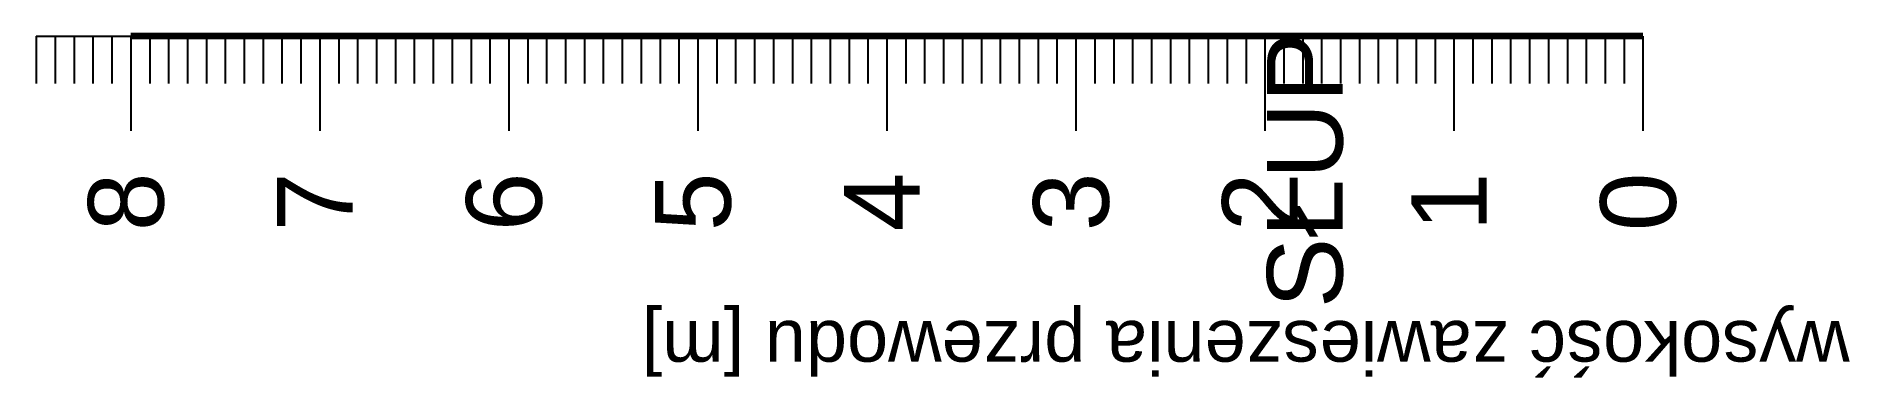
# Model space of a CAD drawing. Header units: inches. Extents: x -863 to 1426, y 1206 to 1480.
# Drawn here: x 610.12 to 619.72, y 1207.69 to 1209.5 of the extents above; entities that cross this region are included whole.
import ezdxf
from ezdxf.enums import TextEntityAlignment as Align

# ---------------------------------------------------------------- set-up
doc = ezdxf.new("R2010")
doc.units = ezdxf.units.IN
doc.header["$MEASUREMENT"] = 0
doc.styles.get("Standard").update_dxf_attribs({"font": 'arial.ttf'})

msp = doc.modelspace()

# ---------------------------------------------------------------- texts
for s, p in [('8', (610.7989, 1208.7764)), ('7', (611.7989, 1208.7764)), ('6', (612.7989, 1208.7764)), ('5', (613.7989, 1208.7764)), ('4', (614.7989, 1208.7764)), ('3', (615.7989, 1208.7764)), ('2', (616.7989, 1208.7764)), ('1', (617.7989, 1208.7764)), ('0', (618.7989, 1208.7764))]:
    msp.add_text(s, height=0.4, rotation=90).set_placement(p, align=Align.RIGHT)
at = {"attachment_point": 5}
for s, insert, char_height, width, rotation in [('SŁUP', (616.8389, 1208.7884), 0.4, 1.537, 90), ('wysokość zawieszenia przewodu [m]', (616.5229, 1207.8934), 0.28, 9.28, 180)]:
    msp.add_mtext(s, dxfattribs=dict(at, insert=insert, char_height=char_height, width=width, rotation=rotation))

# ---------------------------------------------------------------- linework, layer by layer
for p, q in [((610.1249, 1209.4964), (618.6249, 1209.4964)), ((610.1249, 1209.4964), (610.1249, 1209.2464)), ((610.2249, 1209.4964), (610.2249, 1209.2464)), ((610.3249, 1209.4964), (610.3249, 1209.2464)), ((610.4249, 1209.4964), (610.4249, 1209.2464)), ((610.5249, 1209.4964), (610.5249, 1209.2464)), ((610.6249, 1209.4964), (610.6249, 1208.9964)), ((610.7249, 1209.4964), (610.7249, 1209.2464)), ((610.8249, 1209.4964), (610.8249, 1209.2464)), ((610.9249, 1209.4964), (610.9249, 1209.2464)), ((611.0249, 1209.4964), (611.0249, 1209.2464)), ((611.1249, 1209.4964), (611.1249, 1209.2464)), ((611.2249, 1209.4964), (611.2249, 1209.2464)), ((611.3249, 1209.4964), (611.3249, 1209.2464)), ((611.4249, 1209.4964), (611.4249, 1209.2464)), ((611.5249, 1209.4964), (611.5249, 1209.2464)), ((611.6249, 1209.4964), (611.6249, 1208.9964)), ((611.7249, 1209.4964), (611.7249, 1209.2464)), ((611.8249, 1209.4964), (611.8249, 1209.2464)), ((611.9249, 1209.4964), (611.9249, 1209.2464)), ((612.0249, 1209.4964), (612.0249, 1209.2464)), ((612.1249, 1209.4964), (612.1249, 1209.2464)), ((612.2249, 1209.4964), (612.2249, 1209.2464)), ((612.3249, 1209.4964), (612.3249, 1209.2464)), ((612.4249, 1209.4964), (612.4249, 1209.2464)), ((612.5249, 1209.4964), (612.5249, 1209.2464)), ((612.6249, 1209.4964), (612.6249, 1208.9964)), ((612.7249, 1209.4964), (612.7249, 1209.2464)), ((612.8249, 1209.4964), (612.8249, 1209.2464)), ((612.9249, 1209.4964), (612.9249, 1209.2464)), ((613.0249, 1209.4964), (613.0249, 1209.2464)), ((613.1249, 1209.4964), (613.1249, 1209.2464)), ((613.2249, 1209.4964), (613.2249, 1209.2464)), ((613.3249, 1209.4964), (613.3249, 1209.2464)), ((613.4249, 1209.4964), (613.4249, 1209.2464)), ((613.5249, 1209.4964), (613.5249, 1209.2464)), ((613.6249, 1209.4964), (613.6249, 1208.9964)), ((613.7249, 1209.4964), (613.7249, 1209.2464)), ((613.8249, 1209.4964), (613.8249, 1209.2464)), ((613.9249, 1209.4964), (613.9249, 1209.2464)), ((614.0249, 1209.4964), (614.0249, 1209.2464)), ((614.1249, 1209.4964), (614.1249, 1209.2464)), ((614.2249, 1209.4964), (614.2249, 1209.2464)), ((614.3249, 1209.4964), (614.3249, 1209.2464)), ((614.4249, 1209.4964), (614.4249, 1209.2464)), ((614.5249, 1209.4964), (614.5249, 1209.2464)), ((614.6249, 1209.4964), (614.6249, 1208.9964)), ((614.7249, 1209.4964), (614.7249, 1209.2464)), ((614.8249, 1209.4964), (614.8249, 1209.2464)), ((614.9249, 1209.4964), (614.9249, 1209.2464)), ((615.0249, 1209.4964), (615.0249, 1209.2464)), ((615.1249, 1209.4964), (615.1249, 1209.2464)), ((615.2249, 1209.4964), (615.2249, 1209.2464)), ((615.3249, 1209.4964), (615.3249, 1209.2464)), ((615.4249, 1209.4964), (615.4249, 1209.2464)), ((615.5249, 1209.4964), (615.5249, 1209.2464)), ((615.6249, 1209.4964), (615.6249, 1208.9964)), ((615.7249, 1209.4964), (615.7249, 1209.2464)), ((615.8249, 1209.4964), (615.8249, 1209.2464)), ((615.9249, 1209.4964), (615.9249, 1209.2464)), ((616.0249, 1209.4964), (616.0249, 1209.2464)), ((616.1249, 1209.4964), (616.1249, 1209.2464)), ((616.2249, 1209.4964), (616.2249, 1209.2464)), ((616.3249, 1209.4964), (616.3249, 1209.2464)), ((616.4249, 1209.4964), (616.4249, 1209.2464)), ((616.5249, 1209.4964), (616.5249, 1209.2464)), ((616.6249, 1209.4964), (616.6249, 1208.9964)), ((616.7249, 1209.4964), (616.7249, 1209.2464)), ((616.8249, 1209.4964), (616.8249, 1209.2464)), ((616.9249, 1209.4964), (616.9249, 1209.2464)), ((617.0249, 1209.4964), (617.0249, 1209.2464)), ((617.1249, 1209.4964), (617.1249, 1209.2464)), ((617.2249, 1209.4964), (617.2249, 1209.2464)), ((617.3249, 1209.4964), (617.3249, 1209.2464)), ((617.4249, 1209.4964), (617.4249, 1209.2464)), ((617.5249, 1209.4964), (617.5249, 1209.2464)), ((617.6249, 1209.4964), (617.6249, 1208.9964)), ((617.7249, 1209.4964), (617.7249, 1209.2464)), ((617.8249, 1209.4964), (617.8249, 1209.2464)), ((617.9249, 1209.4964), (617.9249, 1209.2464)), ((618.0249, 1209.4964), (618.0249, 1209.2464)), ((618.1249, 1209.4964), (618.1249, 1209.2464)), ((618.2249, 1209.4964), (618.2249, 1209.2464)), ((618.3249, 1209.4964), (618.3249, 1209.2464)), ((618.4249, 1209.4964), (618.4249, 1209.2464)), ((618.5249, 1209.4964), (618.5249, 1209.2464)), ((618.6249, 1209.4964), (618.6249, 1208.9964))]:
    msp.add_line(p, q)
at = {"lineweight": 100}
msp.add_line((618.6249, 1209.4964), (610.6249, 1209.4964), dxfattribs=at)

msp.set_redraw_order([(e.dxf.handle, doc.entitydb.next_handle()) for e in msp.query("TEXT MTEXT ATTDEF DIMENSION ARC_DIMENSION")])  # texts and dimensions are drawn at this point

doc.saveas('drawing.dxf')
